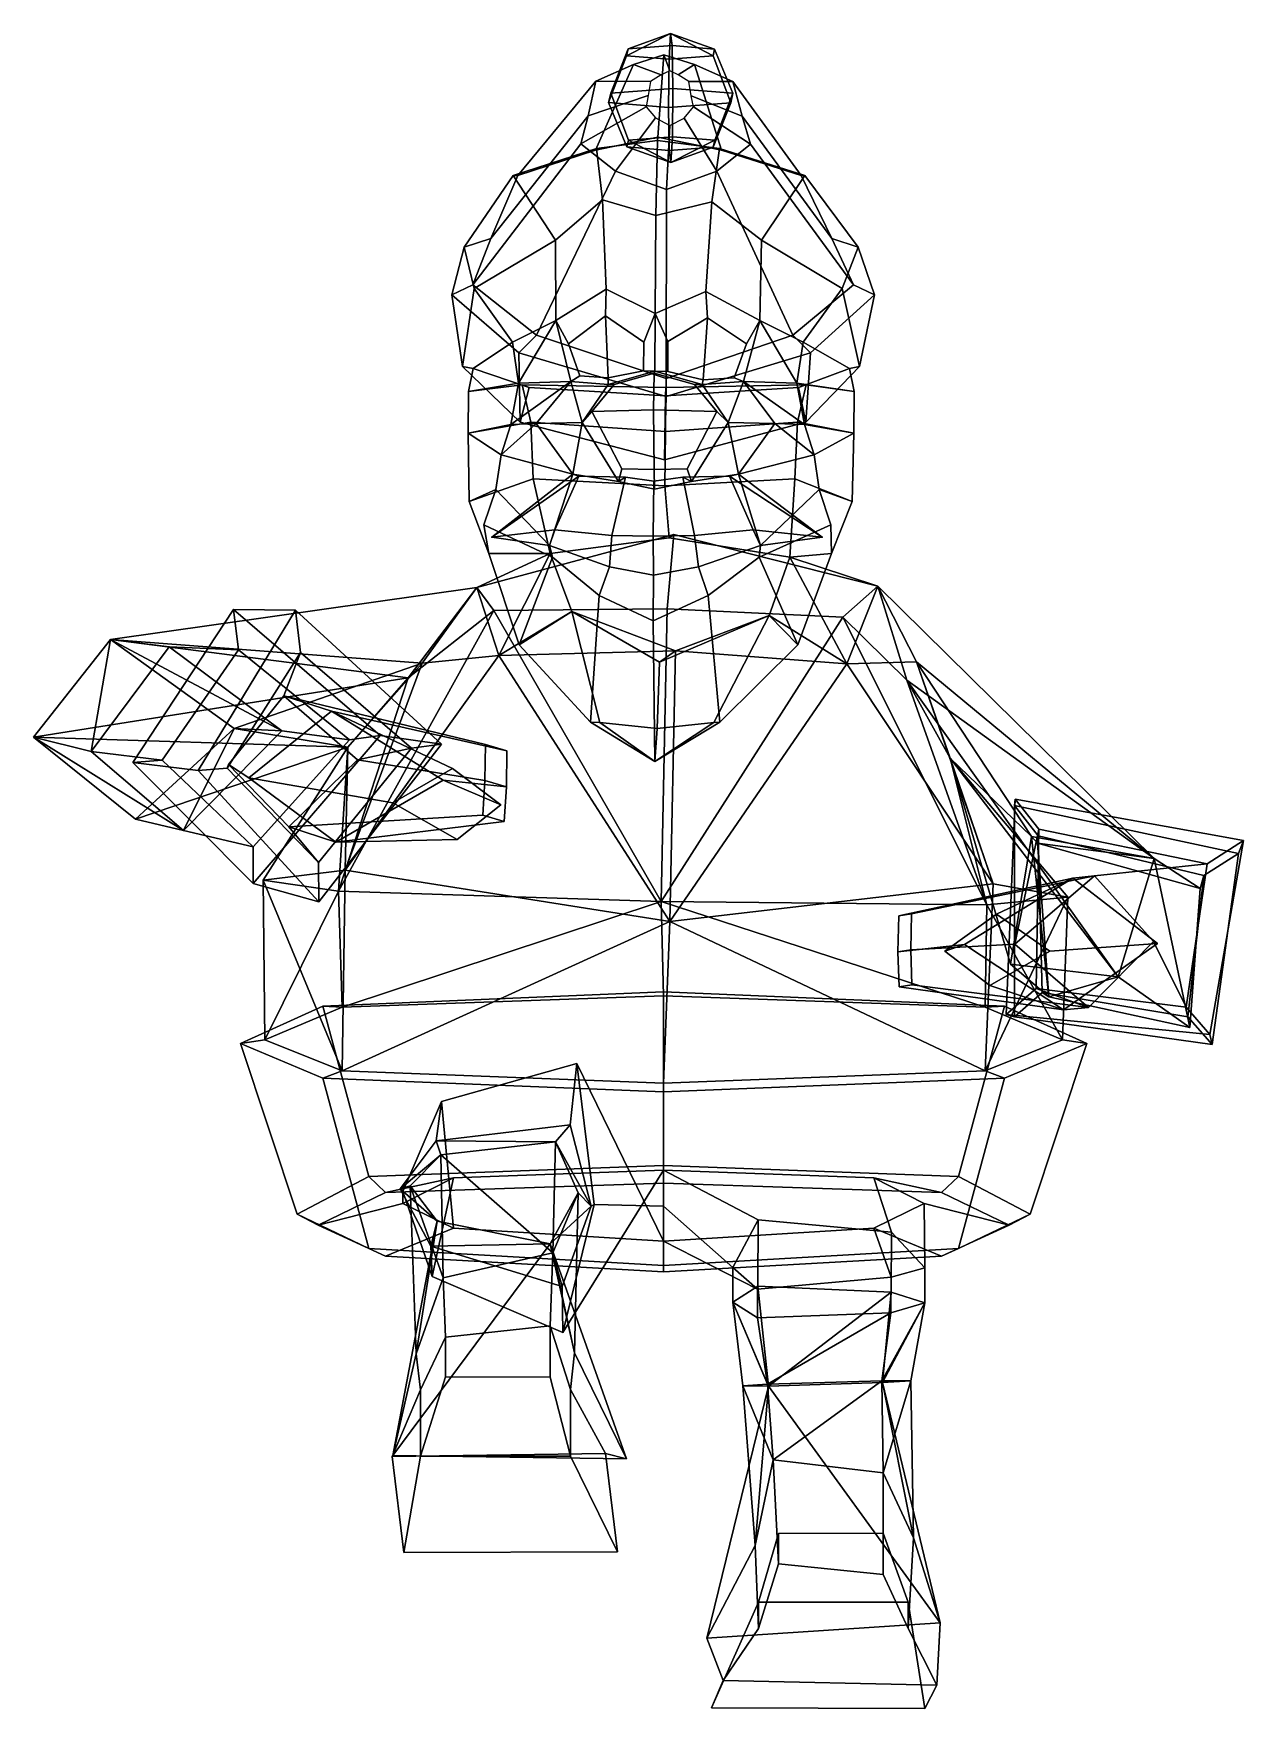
# Model space of a CAD drawing. Extents: x -200 to 180, y -148 to 379.
import ezdxf

# ---------------------------------------------------------------- set-up
doc = ezdxf.new("R2010")
doc.units = 0

msp = doc.modelspace()

# ---------------------------------------------------------------- linework, layer by layer
for p in [(-56.202007, 220.833191, 98.54837), (47.755276, 220.833191, 101.749725)]:
    msp.add_point(p)
for points in [[(-19.483112, 357.51001, -42.496586), (-13.783702, 372.279907, -43.295773), (-13.304508, 374.42099, -58.062126), (-18.805426, 360.537964, -63.379448)], [(-13.304508, 374.42099, -58.062126), (0.536931, 375.460388, -65.008476), (0.769343, 362.007904, -73.202995), (-18.805426, 360.537964, -63.379448)], [(-0.421459, 371.178223, -35.475704), (0.043684, 379.258881, -49.381294), (-13.783702, 372.279907, -43.295773)], [(-13.783702, 372.279907, -43.295773), (0.043684, 379.258881, -49.381294), (-13.304508, 374.42099, -58.062126)], [(0.043684, 379.258881, -49.381294), (0.536931, 375.460388, -65.008476), (-13.304508, 374.42099, -58.062126)], [(-0.421459, 371.178223, -35.475704), (13.420011, 372.217621, -42.421993), (0.043684, 379.258881, -49.381294)], [(0.043684, 379.258881, -49.381294), (13.899204, 374.358704, -57.188347), (0.536931, 375.460388, -65.008476)], [(13.420011, 372.217621, -42.421993), (13.899204, 374.358704, -57.188347), (0.043684, 379.258881, -49.381294)], [(13.899204, 374.358704, -57.188347), (19.666424, 360.44989, -62.143738), (0.769343, 362.007904, -73.202995), (0.536931, 375.460388, -65.008476)], [(18.988739, 357.421936, -41.260876), (19.666424, 360.44989, -62.143738), (13.899204, 374.358704, -57.188347), (13.420011, 372.217621, -42.421993)], [(-48.071453, 334.563721, 60.351738), (-23.537363, 342.554993, 71.327553), (-11.630163, 369.497406, 14.726136), (-23.447672, 364.221252, 10.677039)], [(-3.949734, 346.63797, 78.147346), (-2.070828, 372.573944, 17.172693), (-11.630163, 369.497406, 14.726136), (-23.537363, 342.554993, 71.327553)], [(-2.927648, 366.273682, -42.071312), (-6.260975, 364.140411, -42.500587), (-23.447672, 364.221252, 10.677039), (-11.630163, 369.497406, 14.726136)], [(-0.586026, 355.951996, -31.437363), (-0.421459, 371.178223, -35.475704), (-13.783702, 372.279907, -43.295773), (-19.483112, 357.51001, -42.496586)], [(-0.236799, 367.516937, -41.796837), (-2.927648, 366.273682, -42.071312), (-11.630163, 369.497406, 14.726136), (-2.070828, 372.573944, 17.172693)], [(-3.949734, 346.63797, 78.147346), (16.020407, 342.554993, 72.545738), (7.613363, 369.478516, 15.329666), (-2.070828, 372.573944, 17.172693)], [(-0.236799, 367.516937, -41.796837), (-2.070828, 372.573944, 17.172693), (7.613363, 369.478516, 15.329666), (2.460403, 366.261353, -41.898247)], [(-0.586026, 355.951996, -31.437363), (18.988739, 357.421936, -41.260876), (13.420011, 372.217621, -42.421993), (-0.421459, 371.178223, -35.475704)], [(2.460403, 366.261353, -41.898247), (7.613363, 369.478516, 15.329666), (19.644814, 364.178955, 12.028539), (5.804615, 364.112793, -42.113041)], [(41.183376, 334.563721, 63.100342), (19.644814, 364.178955, 12.028539), (7.613363, 369.478516, 15.329666), (16.020407, 342.554993, 72.545738)], [(-56.487106, 314.7724, 39.92099), (-48.071453, 334.563721, 60.351738), (-23.447672, 364.221252, 10.677039), (-25.904655, 353.332642, 3.023574)], [(-6.260975, 364.140411, -42.500587), (-6.999393, 359.732574, -43.187927), (-25.904655, 353.332642, 3.023574), (-23.447672, 364.221252, 10.677039)], [(5.804615, 364.112793, -42.113041), (19.644814, 364.178955, 12.028539), (22.542442, 353.285095, 4.543009), (6.565451, 359.701538, -42.752228)], [(50.840218, 314.772369, 43.226135), (22.542442, 353.285095, 4.543009), (19.644814, 364.178955, 12.028539), (41.183376, 334.563721, 63.100342)], [(-6.999393, 359.732574, -43.187927), (-7.676656, 356.177216, -43.744987), (-28.178082, 344.549683, -3.159179), (-25.904655, 353.332642, 3.023574)], [(-19.483112, 357.51001, -42.496586), (-18.805426, 360.537964, -63.379448), (-13.236664, 345.742279, -62.218269), (-13.715858, 343.601196, -47.451916)], [(-13.236664, 345.742279, -62.218269), (-18.805426, 360.537964, -63.379448), (0.769343, 362.007904, -73.202995), (0.604776, 346.781677, -69.164619)], [(13.967047, 345.679993, -61.344494), (0.604776, 346.781677, -69.164619), (0.769343, 362.007904, -73.202995), (19.666424, 360.44989, -62.143738)], [(6.565451, 359.701538, -42.752228), (22.542442, 353.285095, 4.543009), (25.171318, 344.497345, -1.485995), (7.260798, 356.143005, -43.265198)], [(18.988739, 357.421936, -41.260876), (13.487853, 343.53891, -46.578136), (13.967047, 345.679993, -61.344494), (19.666424, 360.44989, -62.143738)], [(-62.198708, 300.178741, 21.693571), (-56.487106, 314.7724, 39.92099), (-25.904655, 353.332642, 3.023574), (-28.178082, 344.549683, -3.159179)], [(-7.676656, 356.177216, -43.744987), (-4.668427, 352.693359, -44.171612), (-17.291975, 335.951294, -8.791834), (-28.178082, 344.549683, -3.159179)], [(-0.586026, 355.951996, -31.437363), (-19.483112, 357.51001, -42.496586), (-13.715858, 343.601196, -47.451916), (-0.353614, 342.499512, -39.631847)], [(-0.586026, 355.951996, -31.437363), (-0.353614, 342.499512, -39.631847), (13.487853, 343.53891, -46.578136), (18.988739, 357.421936, -41.260876)], [(7.260798, 356.143005, -43.265198), (25.171318, 344.497345, -1.485995), (14.632659, 335.919983, -7.79059), (4.270244, 352.672882, -43.884506)], [(57.662552, 300.178711, 25.384697), (25.171318, 344.497345, -1.485995), (22.542442, 353.285095, 4.543009), (50.840218, 314.772369, 43.226135)], [(-4.668427, 352.693359, -44.171612), (-0.193137, 350.340698, -44.380409), (-1.212618, 330.150055, -12.312241), (-17.291975, 335.951294, -8.791834)], [(4.270244, 352.672882, -43.884506), (14.632659, 335.919983, -7.79059), (-1.212618, 330.150055, -12.312241), (-0.193137, 350.340698, -44.380409)], [(-42.167191, 284.349213, 7.589959), (-62.198708, 300.178741, 21.693571), (-28.178082, 344.549683, -3.159179), (-17.291975, 335.951294, -8.791834)], [(-21.404673, 326.990845, 91.269173), (-23.314169, 343.123474, 76.706818), (-49.477371, 334.619659, 65.644066), (-36.174129, 314.2211, 85.477211)], [(-23.314169, 343.123474, 76.706818), (-23.537363, 342.554993, 71.327553), (-48.071453, 334.563721, 60.351738), (-49.477371, 334.619659, 65.644066)], [(-4.097302, 345.607819, 82.93927), (-3.949734, 346.63797, 78.147346), (-23.537363, 342.554993, 71.327553), (-23.314169, 343.123474, 76.706818)], [(-4.612809, 321.993317, 99.679176), (-4.097302, 345.607819, 82.93927), (-23.314169, 343.123474, 76.706818), (-21.404673, 326.990845, 91.269173)], [(-13.715858, 343.601196, -47.451916), (-13.236664, 345.742279, -62.218269), (0.139622, 338.701019, -55.258972)], [(-0.353614, 342.499512, -39.631847), (-13.715858, 343.601196, -47.451916), (0.139622, 338.701019, -55.258972)], [(0.139622, 338.701019, -55.258972), (-13.236664, 345.742279, -62.218269), (0.604776, 346.781677, -69.164619)], [(-4.612809, 321.993317, 99.679176), (13.053728, 326.335571, 92.802361), (15.46664, 343.123474, 77.90107), (-4.097302, 345.607819, 82.93927)], [(-4.097302, 345.607819, 82.93927), (15.46664, 343.123474, 77.90107), (16.020407, 342.554993, 72.545738), (-3.949734, 346.63797, 78.147346)], [(-0.353614, 342.499512, -39.631847), (0.139622, 338.701019, -55.258972), (13.487853, 343.53891, -46.578136)], [(0.139622, 338.701019, -55.258972), (0.604776, 346.781677, -69.164619), (13.967047, 345.679993, -61.344494)], [(13.487853, 343.53891, -46.578136), (0.139622, 338.701019, -55.258972), (13.967047, 345.679993, -61.344494)], [(13.053728, 326.335571, 92.802361), (28.634201, 314.2211, 87.472992), (42.260983, 334.619659, 68.469147), (15.46664, 343.123474, 77.90107)], [(38.5368, 284.349213, 10.075237), (14.632659, 335.919983, -7.79059), (25.171318, 344.497345, -1.485995), (57.662552, 300.178711, 25.384697)], [(15.46664, 343.123474, 77.90107), (42.260983, 334.619659, 68.469147), (41.183376, 334.563721, 63.100342), (16.020407, 342.554993, 72.545738)], [(-36.174129, 314.2211, 85.477211), (-49.477371, 334.619659, 65.644066), (-64.882996, 312.007568, 42.949947), (-61.731541, 299.082336, 72.095192)], [(-49.477371, 334.619659, 65.644066), (-48.071453, 334.563721, 60.351738), (-56.487106, 314.7724, 39.92099), (-64.882996, 312.007568, 42.949947)], [(-1.385313, 270.726013, -5.126854), (-42.167191, 284.349213, 7.589959), (-17.291975, 335.951294, -8.791834), (-1.212618, 330.150055, -12.312241)], [(-1.385313, 270.726013, -5.126854), (-1.212618, 330.150055, -12.312241), (14.632659, 335.919983, -7.79059), (38.5368, 284.349213, 10.075237)], [(28.634201, 314.2211, 87.472992), (54.094982, 299.082336, 75.662071), (59.033817, 312.007568, 46.765965), (42.260983, 334.619659, 68.469147)], [(42.260983, 334.619659, 68.469147), (59.033817, 312.007568, 46.765965), (50.840218, 314.772369, 43.226135), (41.183376, 334.563721, 63.100342)], [(-21.404673, 326.990845, 91.269173), (-36.174129, 314.2211, 85.477211), (-36.102795, 288.949524, 92.670364), (-20.211597, 298.878052, 103.490578)], [(-4.612809, 321.993317, 99.679176), (-21.404673, 326.990845, 91.269173), (-20.211597, 298.878052, 103.490578), (-4.844954, 291.187469, 107.217529)], [(-4.612809, 321.993317, 99.679176), (-4.844954, 291.187469, 107.217529), (11.121483, 298.101929, 104.58371), (13.053728, 326.335571, 92.802361)], [(13.053728, 326.335571, 92.802361), (11.121483, 298.101929, 104.58371), (28.12039, 288.949524, 94.648109), (28.634201, 314.2211, 87.472992)], [(-64.882996, 312.007568, 42.949947), (-56.487106, 314.7724, 39.92099), (-62.198708, 300.178741, 21.693571), (-68.755707, 297.085052, 21.6761)], [(-61.731541, 299.082336, 72.095192), (-64.882996, 312.007568, 42.949947), (-68.755707, 297.085052, 21.6761), (-65.417465, 274.47345, 43.205364)], [(-49.706558, 282.172424, 76.846672), (-36.102795, 288.949524, 92.670364), (-36.174129, 314.2211, 85.477211), (-61.731541, 299.082336, 72.095192)], [(41.800411, 282.172424, 79.664627), (54.094982, 299.082336, 75.662071), (28.634201, 314.2211, 87.472992), (28.12039, 288.949524, 94.648109)], [(59.033817, 312.007568, 46.765965), (64.208199, 297.085022, 25.770721), (57.662552, 300.178711, 25.384697), (50.840218, 314.772369, 43.226135)], [(54.094982, 299.082336, 75.662071), (59.551556, 274.47345, 47.053783), (64.208199, 297.085022, 25.770721), (59.033817, 312.007568, 46.765965)], [(-68.755707, 297.085052, 21.6761), (-62.198708, 300.178741, 21.693571), (-42.167191, 284.349213, 7.589959), (-47.67252, 278.768127, 6.745422)], [(-65.417465, 274.47345, 43.205364), (-68.755707, 297.085052, 21.6761), (-47.67252, 278.768127, 6.745422), (-47.312153, 256.96991, 24.130838)], [(-61.731541, 299.082336, 72.095192), (-65.417465, 274.47345, 43.205364), (-62.051579, 273.877289, 41.296627), (-49.706558, 282.172424, 76.846672)], [(-20.485806, 290.488037, 103.985352), (-20.211597, 298.878052, 103.490578), (-36.102795, 288.949524, 92.670364), (-32.129051, 281.617096, 94.258224)], [(-20.485806, 290.488037, 103.985352), (-8.407156, 282.212708, 106.420242), (-4.844954, 291.187469, 107.217529), (-20.211597, 298.878052, 103.490578)], [(11.621637, 289.783325, 104.809631), (11.121483, 298.101929, 104.58371), (-4.844954, 291.187469, 107.217529), (-0.792871, 282.341248, 106.828636)], [(11.621637, 289.783325, 104.809631), (23.895651, 281.605377, 93.475998), (28.12039, 288.949524, 94.648109), (11.121483, 298.101929, 104.58371)], [(64.208199, 297.085022, 25.770721), (44.083668, 278.768127, 9.571053), (38.5368, 284.349213, 10.075237), (57.662552, 300.178711, 25.384697)], [(54.094982, 299.082336, 75.662071), (41.800411, 282.172424, 79.664627), (56.309498, 273.877289, 44.941551), (59.551556, 274.47345, 47.053783)], [(59.551556, 274.47345, 47.053783), (42.654228, 256.96991, 26.901352), (44.083668, 278.768127, 9.571053), (64.208199, 297.085022, 25.770721)], [(-19.56204, 270.925903, 103.206589), (-20.485806, 290.488037, 103.985352), (-32.129051, 281.617096, 94.258224), (-28.489189, 271.592651, 97.795082)], [(-8.407156, 282.212708, 106.420242), (-20.485806, 290.488037, 103.985352), (-19.56204, 270.925903, 103.206589), (-8.447792, 273.15213, 107.739822)], [(-8.447792, 273.15213, 107.739822), (-4.963332, 273.072754, 111.061607), (-4.844954, 291.187469, 107.217529), (-8.407156, 282.212708, 106.420242)], [(-0.840219, 272.904236, 108.36615), (-0.792871, 282.341248, 106.828636), (-4.844954, 291.187469, 107.217529), (-4.963332, 273.072754, 111.061607)], [(-0.792871, 282.341248, 106.828636), (-0.840219, 272.904236, 108.36615), (10.343408, 270.281372, 103.529945), (11.621637, 289.783325, 104.809631)], [(10.343408, 270.281372, 103.529945), (20.096048, 270.947021, 97.49704), (23.895651, 281.605377, 93.475998), (11.621637, 289.783325, 104.809631)], [(-47.780491, 269.325592, 78.393036), (-36.102795, 288.949524, 92.670364), (-49.706558, 282.172424, 76.846672)], [(-31.35906, 269.806885, 98.803535), (-36.102795, 288.949524, 92.670364), (-47.780491, 269.325592, 78.393036)], [(-28.489189, 271.592651, 97.795082), (-32.129051, 281.617096, 94.258224), (-36.102795, 288.949524, 92.670364), (-31.35906, 269.806885, 98.803535)], [(20.096048, 270.947021, 97.49704), (23.008265, 269.806885, 100.477776), (28.12039, 288.949524, 94.648109), (23.895651, 281.605377, 93.475998)], [(23.008265, 269.806885, 100.477776), (39.782841, 269.325592, 81.089546), (28.12039, 288.949524, 94.648109)], [(39.782841, 269.325592, 81.089546), (41.800411, 282.172424, 79.664627), (28.12039, 288.949524, 94.648109)], [(-49.706558, 282.172424, 76.846672), (-62.051579, 273.877289, 41.296627), (-63.571835, 266.616333, 41.788105), (-47.780491, 269.325592, 78.393036)], [(-47.67252, 278.768127, 6.745422), (-42.167191, 284.349213, 7.589959), (-1.385313, 270.726013, -5.126854), (-1.336641, 265.131958, -6.707376)], [(44.083668, 278.768127, 9.571053), (-1.336641, 265.131958, -6.707376), (-1.385313, 270.726013, -5.126854), (38.5368, 284.349213, 10.075237)], [(41.800411, 282.172424, 79.664627), (39.782841, 269.325592, 81.089546), (57.796623, 266.616333, 45.525642), (56.309498, 273.877289, 44.941551)], [(-65.417465, 274.47345, 43.205364), (-47.312153, 256.96991, 24.130838), (-44.49826, 267.926453, 16.774586), (-62.051579, 273.877289, 41.296627)], [(-47.312153, 256.96991, 24.130838), (-47.67252, 278.768127, 6.745422), (-1.336641, 265.131958, -6.707376), (-1.840327, 245.186584, 9.648667)], [(42.654228, 256.96991, 26.901352), (-1.840327, 245.186584, 9.648667), (-1.336641, 265.131958, -6.707376), (44.083668, 278.768127, 9.571053)], [(59.551556, 274.47345, 47.053783), (56.309498, 273.877289, 44.941551), (40.298317, 267.926453, 19.385895), (42.654228, 256.96991, 26.901352)], [(-47.780491, 269.325592, 78.393036), (-63.571835, 266.616333, 41.788105), (-63.681839, 253.554504, 44.652538), (-50.237556, 256.236481, 78.852211)], [(-63.681839, 253.554504, 44.652538), (-63.571835, 266.616333, 41.788105), (-46.675552, 268.731628, 12.35285), (-43.905312, 256.9729, 11.568229)], [(-63.571835, 266.616333, 41.788105), (-62.051579, 273.877289, 41.296627), (-44.49826, 267.926453, 16.774586), (-46.675552, 268.731628, 12.35285)], [(-50.237556, 256.236481, 78.852211), (-31.35906, 269.806885, 98.803535), (-47.780491, 269.325592, 78.393036)], [(-42.302769, 256.636169, 102.339516), (-31.35906, 269.806885, 98.803535), (-50.237556, 256.236481, 78.852211)], [(-46.675552, 268.731628, 12.35285), (-44.49826, 267.926453, 16.774586), (-1.591586, 265.270782, 1.571419), (-1.502659, 267.868408, -1.316284)], [(-43.905312, 256.9729, 11.568229), (-46.675552, 268.731628, 12.35285), (-1.502659, 267.868408, -1.316284), (-1.569866, 254.087616, 0.866212)], [(-42.302769, 256.636169, 102.339516), (-27.770969, 256.94812, 105.810707), (-31.35906, 269.806885, 98.803535)], [(-19.56204, 270.925903, 103.206589), (-28.489189, 271.592651, 97.795082), (-31.35906, 269.806885, 98.803535), (-19.600183, 268.85675, 105.513786)], [(-27.770969, 256.94812, 105.810707), (-19.600183, 268.85675, 105.513786), (-31.35906, 269.806885, 98.803535)], [(-24.787594, 260.337982, 123.213776), (-17.664019, 268.827942, 121.788452), (-19.600183, 268.85675, 105.513786), (-27.770969, 256.94812, 105.810707)], [(-5.29567, 260.856934, 130.24794), (-5.149684, 272.441528, 125.50737), (-17.664019, 268.827942, 121.788452), (-24.787594, 260.337982, 123.213776)], [(-19.56204, 270.925903, 103.206589), (-19.600183, 268.85675, 105.513786), (-4.963332, 273.072754, 111.061607), (-8.447792, 273.15213, 107.739822)], [(-5.149684, 272.441528, 125.50737), (-4.963332, 273.072754, 111.061607), (-19.600183, 268.85675, 105.513786), (-17.664019, 268.827942, 121.788452)], [(-5.29567, 260.856934, 130.24794), (14.59214, 260.337982, 124.426476), (7.569766, 268.827942, 122.565521), (-5.149684, 272.441528, 125.50737)], [(-5.149684, 272.441528, 125.50737), (7.569766, 268.827942, 122.565521), (9.987148, 268.85675, 106.424927), (-4.963332, 273.072754, 111.061607)], [(10.343408, 270.281372, 103.529945), (-0.840219, 272.904236, 108.36615), (-4.963332, 273.072754, 111.061607), (9.987148, 268.85675, 106.424927)], [(42.743549, 268.731628, 15.106508), (-1.502659, 267.868408, -1.316284), (-1.591586, 265.270782, 1.571419), (40.298317, 267.926453, 19.385895)], [(40.02684, 256.9729, 14.152916), (-1.569866, 254.087616, 0.866212), (-1.502659, 267.868408, -1.316284), (42.743549, 268.731628, 15.106508)], [(14.59214, 260.337982, 124.426476), (18.124186, 256.94812, 107.224045), (9.987148, 268.85675, 106.424927), (7.569766, 268.827942, 122.565521)], [(10.343408, 270.281372, 103.529945), (9.987148, 268.85675, 106.424927), (23.008265, 269.806885, 100.477776), (20.096048, 270.947021, 97.49704)], [(18.124186, 256.94812, 107.224045), (23.008265, 269.806885, 100.477776), (9.987148, 268.85675, 106.424927)], [(32.842037, 256.636169, 104.653603), (23.008265, 269.806885, 100.477776), (18.124186, 256.94812, 107.224045)], [(32.842037, 256.636169, 104.653603), (42.207005, 256.236481, 81.699043), (23.008265, 269.806885, 100.477776)], [(42.207005, 256.236481, 81.699043), (39.782841, 269.325592, 81.089546), (23.008265, 269.806885, 100.477776)], [(39.782841, 269.325592, 81.089546), (42.207005, 256.236481, 81.699043), (57.730167, 253.554504, 48.391418), (57.796623, 266.616333, 45.525642)], [(57.730167, 253.554504, 48.391418), (40.02684, 256.9729, 14.152916), (42.743549, 268.731628, 15.106508), (57.796623, 266.616333, 45.525642)], [(57.796623, 266.616333, 45.525642), (42.743549, 268.731628, 15.106508), (40.298317, 267.926453, 19.385895), (56.309498, 273.877289, 44.941551)], [(-47.312153, 256.96991, 24.130838), (-1.840327, 245.186584, 9.648667), (-1.591586, 265.270782, 1.571419), (-44.49826, 267.926453, 16.774586)], [(42.654228, 256.96991, 26.901352), (40.298317, 267.926453, 19.385895), (-1.591586, 265.270782, 1.571419), (-1.840327, 245.186584, 9.648667)], [(-15.247682, 242.361237, 119.605499), (-24.787594, 260.337982, 123.213776), (-27.770969, 256.94812, 105.810707), (-16.306717, 238.373474, 106.888474)], [(-5.139277, 242.114197, 125.169426), (-5.29567, 260.856934, 130.24794), (-24.787594, 260.337982, 123.213776), (-15.247682, 242.361237, 119.605499)], [(-5.139277, 242.114197, 125.169426), (5.29233, 242.361237, 120.238029), (14.59214, 260.337982, 124.426476), (-5.29567, 260.856934, 130.24794)], [(5.29233, 242.361237, 120.238029), (6.615337, 238.373474, 107.59436), (18.124186, 256.94812, 107.224045), (14.59214, 260.337982, 124.426476)], [(-63.3223, 232.101135, 47.153671), (-63.681839, 253.554504, 44.652538), (-43.905312, 256.9729, 11.568229), (-43.231422, 239.162231, 15.439064)], [(-50.237556, 256.236481, 78.852211), (-63.681839, 253.554504, 44.652538), (-53.300407, 246.697021, 78.700264)], [(-54.92849, 235.791443, 79.40097), (-53.300407, 246.697021, 78.700264), (-63.681839, 253.554504, 44.652538), (-63.3223, 232.101135, 47.153671)], [(-53.300407, 246.697021, 78.700264), (-42.302769, 256.636169, 102.339516), (-50.237556, 256.236481, 78.852211)], [(-30.741247, 240.681335, 100.40892), (-42.302769, 256.636169, 102.339516), (-53.300407, 246.697021, 78.700264)], [(-43.231422, 239.162231, 15.439064), (-43.905312, 256.9729, 11.568229), (-1.569866, 254.087616, 0.866212), (-1.734038, 236.983276, 6.197327)], [(-30.741247, 240.681335, 100.40892), (-27.770969, 256.94812, 105.810707), (-42.302769, 256.636169, 102.339516)], [(-16.306717, 238.373474, 106.888474), (-27.770969, 256.94812, 105.810707), (-30.741247, 240.681335, 100.40892)], [(39.116051, 239.162231, 17.974951), (-1.734038, 236.983276, 6.197327), (-1.569866, 254.087616, 0.866212), (40.02684, 256.9729, 14.152916)], [(6.615337, 238.373474, 107.59436), (21.421215, 240.681335, 102.015259), (18.124186, 256.94812, 107.224045)], [(21.421215, 240.681335, 102.015259), (32.842037, 256.636169, 104.653603), (18.124186, 256.94812, 107.224045)], [(21.421215, 240.681335, 102.015259), (45.273399, 246.697021, 81.73584), (32.842037, 256.636169, 104.653603)], [(45.273399, 246.697021, 81.73584), (42.207005, 256.236481, 81.699043), (32.842037, 256.636169, 104.653603)], [(57.217415, 232.101135, 50.865688), (39.116051, 239.162231, 17.974951), (40.02684, 256.9729, 14.152916), (57.730167, 253.554504, 48.391418)], [(42.207005, 256.236481, 81.699043), (45.273399, 246.697021, 81.73584), (57.730167, 253.554504, 48.391418)], [(46.855282, 235.791443, 82.5354), (57.217415, 232.101135, 50.865688), (57.730167, 253.554504, 48.391418), (45.273399, 246.697021, 81.73584)], [(-54.92849, 235.791443, 79.40097), (-38.076599, 218.216858, 107.6819), (-30.741247, 240.681335, 100.40892), (-53.300407, 246.697021, 78.700264)], [(-5.139277, 242.114197, 125.169426), (-15.247682, 242.361237, 119.605499), (-16.306717, 238.373474, 106.888474), (-5.032135, 235.89978, 113.295799)], [(-5.139277, 242.114197, 125.169426), (-5.032135, 235.89978, 113.295799), (6.615337, 238.373474, 107.59436), (5.29233, 242.361237, 120.238029)], [(46.855282, 235.791443, 82.5354), (45.273399, 246.697021, 81.73584), (21.421215, 240.681335, 102.015259), (28.295145, 218.216858, 109.725815)], [(-57.149822, 215.727295, 52.318977), (-63.3223, 232.101135, 47.153671), (-43.231422, 239.162231, 15.439064), (-37.887032, 215.697998, 33.339367)], [(-28.808809, 239.995361, 114.530479), (-30.741247, 240.681335, 100.40892), (-56.202007, 220.833191, 98.54837)], [(-56.202007, 220.833191, 98.54837), (-30.741247, 240.681335, 100.40892), (-38.076599, 218.216858, 107.6819)], [(-36.383518, 223.095276, 117.581764), (-28.808809, 239.995361, 114.530479), (-56.202007, 220.833191, 98.54837)], [(-37.887032, 215.697998, 33.339367), (-43.231422, 239.162231, 15.439064), (-1.734038, 236.983276, 6.197327), (-0.419143, 220.640808, 9.894762)], [(-14.122425, 239.739563, 115.11348), (-28.808809, 239.995361, 114.530479), (-36.383518, 223.095276, 117.581764), (-18.448486, 221.360596, 126.9086)], [(-28.808809, 239.995361, 114.530479), (-14.122425, 239.739563, 115.11348), (-16.306717, 238.373474, 106.888474), (-30.741247, 240.681335, 100.40892)], [(-18.448486, 221.360596, 126.9086), (-5.484998, 221.193176, 128.001556), (-5.183433, 238.471313, 118.2089), (-14.122425, 239.739563, 115.11348)], [(-5.183433, 238.471313, 118.2089), (-5.032135, 235.89978, 113.295799), (-16.306717, 238.373474, 106.888474), (-14.122425, 239.739563, 115.11348)], [(7.521176, 221.360596, 127.708336), (3.929087, 239.739563, 115.66938), (-5.183433, 238.471313, 118.2089), (-5.484998, 221.193176, 128.001556)], [(-5.183433, 238.471313, 118.2089), (3.929087, 239.739563, 115.66938), (6.615337, 238.373474, 107.59436), (-5.032135, 235.89978, 113.295799)], [(37.555508, 214.5625, 33.395176), (-0.419143, 220.640808, 9.894762), (-1.734038, 236.983276, 6.197327), (39.116051, 239.162231, 17.974951)], [(18.623516, 239.995361, 115.99115), (21.421215, 240.681335, 102.015259), (6.615337, 238.373474, 107.59436), (3.929087, 239.739563, 115.66938)], [(3.929087, 239.739563, 115.66938), (7.521176, 221.360596, 127.708336), (25.996122, 223.095276, 119.502739), (18.623516, 239.995361, 115.99115)], [(18.623516, 239.995361, 115.99115), (47.755276, 220.833191, 101.749725), (21.421215, 240.681335, 102.015259)], [(25.996122, 223.095276, 119.502739), (47.755276, 220.833191, 101.749725), (18.623516, 239.995361, 115.99115)], [(47.755276, 220.833191, 101.749725), (28.295145, 218.216858, 109.725815), (21.421215, 240.681335, 102.015259)], [(50.7388, 215.727295, 55.641403), (37.555508, 214.5625, 33.395176), (39.116051, 239.162231, 17.974951), (57.217415, 232.101135, 50.865688)], [(-57.149822, 215.727295, 52.318977), (-58.765533, 224.714722, 83.039726), (-54.92849, 235.791443, 79.40097), (-63.3223, 232.101135, 47.153671)], [(-54.92849, 235.791443, 79.40097), (-58.765533, 224.714722, 83.039726), (-37.121952, 214.527924, 98.876892), (-38.076599, 218.216858, 107.6819)], [(46.855282, 235.791443, 82.5354), (28.295145, 218.216858, 109.725815), (27.884096, 214.527924, 100.878746), (50.461159, 224.714722, 86.403358)], [(50.7388, 215.727295, 55.641403), (57.217415, 232.101135, 50.865688), (46.855282, 235.791443, 82.5354), (50.461159, 224.714722, 86.403358)], [(1.021962, 221.713867, 5.063119), (-1.011892, 198.298401, -45.514236), (-55.533619, 197.766235, -34.971531), (-60.964664, 205.034241, 3.442298)], [(1.021962, 221.713867, 5.063119), (-60.964664, 205.034241, 3.442298), (-37.887032, 215.697998, 33.339367), (-0.419143, 220.640808, 9.894762)], [(-37.121952, 214.527924, 98.876892), (-58.765533, 224.714722, 83.039726), (-57.149822, 215.727295, 52.318977), (-47.615932, 186.95752, 70.14502)], [(-38.076599, 218.216858, 107.6819), (-36.383518, 223.095276, 117.581764), (-56.202007, 220.833191, 98.54837)], [(-18.448486, 221.360596, 126.9086), (-36.383518, 223.095276, 117.581764), (-38.076599, 218.216858, 107.6819), (-19.160137, 211.555908, 117.476852)], [(-5.484998, 221.193176, 128.001556), (-18.448486, 221.360596, 126.9086), (-19.160137, 211.555908, 117.476852), (-5.347113, 208.879517, 123.524025)], [(-5.484998, 221.193176, 128.001556), (-5.347113, 208.879517, 123.524025), (8.81183, 211.555908, 118.338242), (7.521176, 221.360596, 127.708336)], [(1.021962, 221.713867, 5.063119), (65.31382, 205.434143, 1.802112), (54.23111, 195.670044, -36.451485), (-1.011892, 198.298401, -45.514236)], [(-0.419143, 220.640808, 9.894762), (37.555508, 214.5625, 33.395176), (65.31382, 205.434143, 1.802112), (1.021962, 221.713867, 5.063119)], [(7.521176, 221.360596, 127.708336), (8.81183, 211.555908, 118.338242), (28.295145, 218.216858, 109.725815), (25.996122, 223.095276, 119.502739)], [(28.295145, 218.216858, 109.725815), (47.755276, 220.833191, 101.749725), (25.996122, 223.095276, 119.502739)], [(27.884096, 214.527924, 100.878746), (40.126106, 186.95752, 72.847031), (50.7388, 215.727295, 55.641403), (50.461159, 224.714722, 86.403358)], [(-22.418613, 202.524109, 119.901703), (-19.160137, 211.555908, 117.476852), (-38.076599, 218.216858, 107.6819), (-37.121952, 214.527924, 98.876892)], [(11.914925, 202.524109, 120.959), (27.884096, 214.527924, 100.878746), (28.295145, 218.216858, 109.725815), (8.81183, 211.555908, 118.338242)], [(-60.964664, 205.034241, 3.442298), (-53.957375, 183.620178, 61.231926), (-37.887032, 215.697998, 33.339367)], [(-47.615932, 186.95752, 70.14502), (-57.149822, 215.727295, 52.318977), (-37.887032, 215.697998, 33.339367), (-31.083277, 197.444092, 62.961163)], [(-53.957375, 183.620178, 61.231926), (-31.083277, 197.444092, 62.961163), (-37.887032, 215.697998, 33.339367)], [(-25.113182, 162.653412, 103.922882), (-22.418613, 202.524109, 119.901703), (-37.121952, 214.527924, 98.876892), (-47.615932, 186.95752, 70.14502)], [(-5.460973, 194.523254, 127.221382), (-5.347113, 208.879517, 123.524025), (-19.160137, 211.555908, 117.476852), (-22.418613, 202.524109, 119.901703)], [(-5.460973, 194.523254, 127.221382), (11.914925, 202.524109, 120.959), (8.81183, 211.555908, 118.338242), (-5.347113, 208.879517, 123.524025)], [(15.58759, 162.653412, 105.176262), (40.126106, 186.95752, 72.847031), (27.884096, 214.527924, 100.878746), (11.914925, 202.524109, 120.959)], [(40.126106, 186.95752, 72.847031), (31.056883, 196.150574, 63.024738), (37.555508, 214.5625, 33.395176), (50.7388, 215.727295, 55.641403)], [(55.526699, 180.984924, 59.37141), (37.555508, 214.5625, 33.395176), (31.056883, 196.150574, 63.024738)], [(65.31382, 205.434143, 1.802112), (37.555508, 214.5625, 33.395176), (55.526699, 180.984924, 59.37141)], [(-78.133728, 181.202087, 48.743267), (-60.964664, 205.034241, 3.442298), (-176.235748, 188.616302, 22.921698)], [(-82.517303, 176.60498, -29.865856), (-176.235748, 188.616302, 22.921698), (-60.964664, 205.034241, 3.442298)], [(-82.517303, 176.60498, -29.865856), (-60.964664, 205.034241, 3.442298), (-55.533619, 197.766235, -34.971531)], [(-78.133728, 181.202087, 48.743267), (-53.957375, 183.620178, 61.231926), (-60.964664, 205.034241, 3.442298)], [(-4.882611, 150.32309, 108.440315), (-5.460973, 194.523254, 127.221382), (-22.418613, 202.524109, 119.901703), (-25.113182, 162.653412, 103.922882)], [(-4.882611, 150.32309, 108.440315), (15.58759, 162.653412, 105.176262), (11.914925, 202.524109, 120.959), (-5.460973, 194.523254, 127.221382)], [(74.416344, 175.860352, -30.449364), (54.23111, 195.670044, -36.451485), (65.31382, 205.434143, 1.802112)], [(77.398293, 181.588928, 47.758118), (65.31382, 205.434143, 1.802112), (55.526699, 180.984924, 59.37141)], [(77.398293, 181.588928, 47.758118), (152.288147, 119.719521, 3.662364), (65.31382, 205.434143, 1.802112)], [(74.416344, 175.860352, -30.449364), (65.31382, 205.434143, 1.802112), (152.288147, 119.719521, 3.662364)], [(-148.586838, 147.468597, 150.342026), (-117.979309, 197.871399, 130.667542), (-137.51796, 198.072754, 104.828339), (-169.193497, 150.011627, 124.536728)], [(-169.193497, 150.011627, 124.536728), (-137.51796, 198.072754, 104.828339), (-135.950027, 185.387024, 102.449852), (-159.988083, 150.674957, 117.570198)], [(-148.586838, 147.468597, 150.342026), (-139.518982, 148.161926, 143.483307), (-116.404114, 184.572845, 128.226456), (-117.979309, 197.871399, 130.667542)], [(-91.396736, 158.4599, 65.925758), (-137.51796, 198.072754, 104.828339), (-117.979309, 197.871399, 130.667542), (-72.040718, 155.781036, 92.673279)], [(-91.396736, 158.4599, 65.925758), (-101.05114, 157.075165, 73.167953), (-135.950027, 185.387024, 102.449852), (-137.51796, 198.072754, 104.828339)], [(-72.040718, 155.781036, 92.673279), (-117.979309, 197.871399, 130.667542), (-116.404114, 184.572845, 128.226456), (-81.52951, 154.459229, 99.794868)], [(-104.481895, 109.507195, -62.948853), (-55.533619, 197.766235, -34.971531), (-2.936826, 106.205528, -98.726433)], [(-104.481895, 109.507195, -62.948853), (-82.517303, 176.60498, -29.865856), (-55.533619, 197.766235, -34.971531)], [(-2.936826, 106.205528, -98.726433), (-55.533619, 197.766235, -34.971531), (-1.011892, 198.298401, -45.514236)], [(1.592806, 185.106689, 68.511879), (-31.083277, 197.444092, 62.961163), (-53.957375, 183.620178, 61.231926)], [(-25.113182, 162.653412, 103.922882), (-47.615932, 186.95752, 70.14502), (-31.083277, 197.444092, 62.961163), (-22.205326, 162.512268, 88.083763)], [(-22.205326, 162.512268, 88.083763), (-31.083277, 197.444092, 62.961163), (-3.442425, 181.529053, 61.673397), (-4.143316, 160.655518, 84.433327)], [(-3.442425, 181.529053, 61.673397), (-31.083277, 197.444092, 62.961163), (1.592806, 185.106689, 68.511879)], [(13.659849, 162.512268, 89.188232), (-4.143316, 160.655518, 84.433327), (-3.442425, 181.529053, 61.673397), (31.056883, 196.150574, 63.024738)], [(-3.442425, 181.529053, 61.673397), (1.592806, 185.106689, 68.511879), (31.056883, 196.150574, 63.024738)], [(-2.936826, 106.205528, -98.726433), (-1.011892, 198.298401, -45.514236), (54.23111, 195.670044, -36.451485)], [(99.526405, 105.172096, -66.009468), (-2.936826, 106.205528, -98.726433), (54.23111, 195.670044, -36.451485)], [(1.592806, 185.106689, 68.511879), (55.526699, 180.984924, 59.37141), (31.056883, 196.150574, 63.024738)], [(15.58759, 162.653412, 105.176262), (13.659849, 162.512268, 89.188232), (31.056883, 196.150574, 63.024738), (40.126106, 186.95752, 72.847031)], [(99.526405, 105.172096, -66.009468), (54.23111, 195.670044, -36.451485), (74.416344, 175.860352, -30.449364)], [(-82.517303, 176.60498, -29.865856), (-200.466675, 157.881287, 5.411201), (-176.235748, 188.616302, 22.921698)], [(-182.31134, 153.415588, 89.309784), (-176.235748, 188.616302, 22.921698), (-200.466675, 157.881287, 5.411201)], [(-182.31134, 153.415588, 89.309784), (-157.789063, 186.296661, 73.649223), (-176.235748, 188.616302, 22.921698)], [(-159.988083, 150.674957, 117.570198), (-135.950027, 185.387024, 102.449852), (-157.789063, 186.296661, 73.649223), (-182.31134, 153.415588, 89.309784)], [(-78.133728, 181.202087, 48.743267), (-176.235748, 188.616302, 22.921698), (-137.315308, 160.689514, 42.954998)], [(-122.34111, 159.927979, 44.12907), (-137.315308, 160.689514, 42.954998), (-176.235748, 188.616302, 22.921698)], [(-122.34111, 159.927979, 44.12907), (-176.235748, 188.616302, 22.921698), (-157.789063, 186.296661, 73.649223)], [(-157.789063, 186.296661, 73.649223), (-135.950027, 185.387024, 102.449852), (-101.05114, 157.075165, 73.167953), (-122.34111, 159.927979, 44.12907)], [(-139.098526, 149.366272, 133.232635), (-121.686127, 170.919678, 123.501915), (-116.404114, 184.572845, 128.226456), (-139.518982, 148.161926, 143.483307)], [(-98.496445, 150.772675, 106.298775), (-81.52951, 154.459229, 99.794868), (-116.404114, 184.572845, 128.226456), (-121.686127, 170.919678, 123.501915)], [(-0.231475, 99.976509, 119.017021), (1.592806, 185.106689, 68.511879), (-53.957375, 183.620178, 61.231926)], [(-0.231475, 99.976509, 119.017021), (55.526699, 180.984924, 59.37141), (1.592806, 185.106689, 68.511879)], [(-101.522537, 154.811737, 7.839752), (-78.133728, 181.202087, 48.743267), (-137.315308, 160.689514, 42.954998)], [(-0.231475, 99.976509, 119.017021), (-53.957375, 183.620178, 61.231926), (-102.396179, 116.111732, 90.854912)], [(-102.396179, 116.111732, 90.854912), (-53.957375, 183.620178, 61.231926), (-78.133728, 181.202087, 48.743267)], [(-102.396179, 116.111732, 90.854912), (-78.133728, 181.202087, 48.743267), (-101.522537, 154.811737, 7.839752)], [(-0.231475, 99.976509, 119.017021), (101.612122, 111.776634, 87.794289), (55.526699, 180.984924, 59.37141)], [(101.612122, 111.776634, 87.794289), (77.398293, 181.588928, 47.758118), (55.526699, 180.984924, 59.37141)], [(101.612122, 111.776634, 87.794289), (88.027504, 151.328308, 6.754724), (77.398293, 181.588928, 47.758118)], [(88.027504, 151.328308, 6.754724), (113.585869, 126.727257, 39.18779), (77.398293, 181.588928, 47.758118)], [(77.398293, 181.588928, 47.758118), (113.585869, 126.727257, 39.18779), (152.288147, 119.719521, 3.662364)], [(-101.522537, 154.811737, 7.839752), (-200.466675, 157.881287, 5.411201), (-82.517303, 176.60498, -29.865856)], [(-104.481895, 109.507195, -62.948853), (-101.522537, 154.811737, 7.839752), (-82.517303, 176.60498, -29.865856)], [(99.526405, 105.172096, -66.009468), (74.416344, 175.860352, -30.449364), (88.027504, 151.328308, 6.754724)], [(74.416344, 175.860352, -30.449364), (152.288147, 119.719521, 3.662364), (140.883331, 82.535805, -16.076839)], [(88.027504, 151.328308, 6.754724), (74.416344, 175.860352, -30.449364), (140.883331, 82.535805, -16.076839)], [(-132.725998, 145.17453, 169.984604), (-106.633087, 166.145813, 155.883926), (-121.686127, 170.919678, 123.501915), (-139.098526, 149.366272, 133.232635)], [(-58.438435, 144.310699, 126.356216), (-98.496445, 150.772675, 106.298775), (-121.686127, 170.919678, 123.501915), (-58.208313, 155.637604, 127.262383)], [(-51.491329, 153.680664, 138.148834), (-58.208313, 155.637604, 127.262383), (-121.686127, 170.919678, 123.501915), (-106.633087, 166.145813, 155.883926)], [(-87.421318, 137.315063, 208.575745), (-68.562012, 148.073761, 210.608551), (-106.633087, 166.145813, 155.883926), (-132.725998, 145.17453, 169.984604)], [(-53.378056, 136.70108, 200.489227), (-71.486267, 144.355865, 149.357376), (-106.633087, 166.145813, 155.883926), (-68.562012, 148.073761, 210.608551)], [(-51.606083, 142.350952, 137.192657), (-51.491329, 153.680664, 138.148834), (-106.633087, 166.145813, 155.883926), (-71.486267, 144.355865, 149.357376)], [(-168.372192, 132.170441, 21.650229), (-101.522537, 154.811737, 7.839752), (-137.315308, 160.689514, 42.954998)], [(-153.214798, 128.579926, 64.781693), (-168.372192, 132.170441, 21.650229), (-137.315308, 160.689514, 42.954998)], [(-153.214798, 128.579926, 64.781693), (-137.315308, 160.689514, 42.954998), (-122.34111, 159.927979, 44.12907)], [(-122.34111, 159.927979, 44.12907), (-101.05114, 157.075165, 73.167953), (-131.326935, 123.406715, 93.147987), (-153.214798, 128.579926, 64.781693)], [(-131.309036, 111.896553, 92.062393), (-131.326935, 123.406715, 93.147987), (-101.05114, 157.075165, 73.167953), (-91.396736, 158.4599, 65.925758)], [(-131.309036, 111.896553, 92.062393), (-91.396736, 158.4599, 65.925758), (-72.040718, 155.781036, 92.673279), (-110.681007, 106.103645, 118.681595)], [(-4.882611, 150.32309, 108.440315), (-25.113182, 162.653412, 103.922882), (-22.205326, 162.512268, 88.083763)], [(-4.882611, 150.32309, 108.440315), (-22.205326, 162.512268, 88.083763), (-4.143316, 160.655518, 84.433327)], [(-4.882611, 150.32309, 108.440315), (13.659849, 162.512268, 89.188232), (15.58759, 162.653412, 105.176262)], [(-4.882611, 150.32309, 108.440315), (-4.143316, 160.655518, 84.433327), (13.659849, 162.512268, 89.188232)], [(-168.372192, 132.170441, 21.650229), (-200.466675, 157.881287, 5.411201), (-101.522537, 154.811737, 7.839752)], [(-153.214798, 128.579926, 64.781693), (-182.31134, 153.415588, 89.309784), (-200.466675, 157.881287, 5.411201)], [(-153.214798, 128.579926, 64.781693), (-200.466675, 157.881287, 5.411201), (-168.372192, 132.170441, 21.650229)], [(-153.214798, 128.579926, 64.781693), (-131.326935, 123.406715, 93.147987), (-159.988083, 150.674957, 117.570198), (-182.31134, 153.415588, 89.309784)], [(-102.396179, 116.111732, 90.854912), (-101.522537, 154.811737, 7.839752), (-128.144409, 112.963142, 5.732934)], [(-128.144409, 112.963142, 5.732934), (-101.522537, 154.811737, 7.839752), (-104.481895, 109.507195, -62.948853)], [(-120.098701, 129.776489, 119.029686), (-110.71283, 118.534584, 119.863564), (-81.52951, 154.459229, 99.794868), (-98.496445, 150.772675, 106.298775)], [(-110.681007, 106.103645, 118.681595), (-72.040718, 155.781036, 92.673279), (-81.52951, 154.459229, 99.794868), (-110.71283, 118.534584, 119.863564)], [(-51.606083, 142.350952, 137.192657), (-58.438435, 144.310699, 126.356216), (-58.208313, 155.637604, 127.262383), (-51.491329, 153.680664, 138.148834)], [(-131.309036, 111.896553, 92.062393), (-169.193497, 150.011627, 124.536728), (-159.988083, 150.674957, 117.570198), (-131.326935, 123.406715, 93.147987)], [(-131.309036, 111.896553, 92.062393), (-110.681007, 106.103645, 118.681595), (-148.586838, 147.468597, 150.342026), (-169.193497, 150.011627, 124.536728)], [(-110.681007, 106.103645, 118.681595), (-110.71283, 118.534584, 119.863564), (-139.518982, 148.161926, 143.483307), (-148.586838, 147.468597, 150.342026)], [(-120.098701, 129.776489, 119.029686), (-139.098526, 149.366272, 133.232635), (-139.518982, 148.161926, 143.483307), (-110.71283, 118.534584, 119.863564)], [(-105.273293, 124.905647, 151.059784), (-132.725998, 145.17453, 169.984604), (-139.098526, 149.366272, 133.232635), (-120.098701, 129.776489, 119.029686)], [(-59.083729, 133.364807, 125.804443), (-120.098701, 129.776489, 119.029686), (-98.496445, 150.772675, 106.298775), (-58.438435, 144.310699, 126.356216)], [(-67.113289, 125.701241, 208.5224), (-53.378056, 136.70108, 200.489227), (-68.562012, 148.073761, 210.608551), (-87.421318, 137.315063, 208.575745)], [(101.612122, 111.776634, 87.794289), (125.041687, 107.583031, 1.934529), (88.027504, 151.328308, 6.754724)], [(125.041687, 107.583031, 1.934529), (99.526405, 105.172096, -66.009468), (88.027504, 151.328308, 6.754724)], [(106.990257, 86.485313, 13.350588), (113.585869, 126.727257, 39.18779), (88.027504, 151.328308, 6.754724)], [(106.990257, 86.485313, 13.350588), (88.027504, 151.328308, 6.754724), (140.883331, 82.535805, -16.076839)], [(-67.113289, 125.701241, 208.5224), (-87.421318, 137.315063, 208.575745), (-132.725998, 145.17453, 169.984604), (-105.273293, 124.905647, 151.059784)], [(-67.113289, 125.701241, 208.5224), (-105.273293, 124.905647, 151.059784), (-71.486267, 144.355865, 149.357376), (-53.378056, 136.70108, 200.489227)], [(-52.336449, 131.401855, 136.718216), (-51.606083, 142.350952, 137.192657), (-71.486267, 144.355865, 149.357376), (-105.273293, 124.905647, 151.059784)], [(-52.336449, 131.401855, 136.718216), (-59.083729, 133.364807, 125.804443), (-58.438435, 144.310699, 126.356216), (-51.606083, 142.350952, 137.192657)], [(108.307327, 69.990501, 92.882736), (105.653145, 70.653236, 126.944023), (108.542488, 138.382019, 120.478012), (108.250244, 136.430878, 87.41188)], [(105.653145, 70.653236, 126.944023), (115.063271, 78.836861, 126.30835), (115.913383, 129.026245, 121.278236), (108.542488, 138.382019, 120.478012)], [(108.250244, 136.430878, 87.41188), (108.542488, 138.382019, 120.478012), (180.360611, 125.445366, 121.039391), (178.82341, 121.36927, 88.938202)], [(108.542488, 138.382019, 120.478012), (115.913383, 129.026245, 121.278236), (168.934525, 118.068291, 121.60051), (180.360611, 125.445366, 121.039391)], [(-52.336449, 131.401855, 136.718216), (-105.273293, 124.905647, 151.059784), (-120.098701, 129.776489, 119.029686), (-59.083729, 133.364807, 125.804443)], [(108.307327, 69.990501, 92.882736), (108.250244, 136.430878, 87.41188), (115.719719, 126.885475, 88.228134), (117.010254, 77.5783, 92.293259)], [(108.250244, 136.430878, 87.41188), (178.82341, 121.36927, 88.938202), (167.866272, 114.390572, 89.468407), (115.719719, 126.885475, 88.228134)], [(119.077576, 76.241966, 56.176399), (113.585869, 126.727257, 39.18779), (106.990257, 86.485313, 13.350588)], [(131.523407, 72.936653, 110.32386), (108.402763, 92.854622, 101.796204), (115.913383, 129.026245, 121.278236), (115.063271, 78.836861, 126.30835)], [(108.402763, 92.854622, 101.796204), (133.455276, 114.334648, 110.08503), (168.934525, 118.068291, 121.60051), (115.913383, 129.026245, 121.278236)], [(119.077576, 76.241966, 56.176399), (115.508469, 124.550758, 52.184246), (113.585869, 126.727257, 39.18779)], [(115.508469, 124.550758, 52.184246), (152.288147, 119.719521, 3.662364), (113.585869, 126.727257, 39.18779)], [(115.508469, 124.550758, 52.184246), (119.077576, 76.241966, 56.176399), (117.010254, 77.5783, 92.293259), (115.719719, 126.885475, 88.228134)], [(166.672653, 110.281303, 53.56665), (115.508469, 124.550758, 52.184246), (115.719719, 126.885475, 88.228134), (167.866272, 114.390572, 89.468407)], [(115.508469, 124.550758, 52.184246), (166.672653, 110.281303, 53.56665), (152.288147, 119.719521, 3.662364)], [(169.777542, 64.461647, 126.812859), (180.360611, 125.445366, 121.039391), (168.934525, 118.068291, 121.60051), (162.303574, 73.025948, 126.077362)], [(170.485794, 61.302757, 93.850227), (162.867859, 69.970222, 93.105667), (167.866272, 114.390572, 89.468407), (178.82341, 121.36927, 88.938202)], [(169.777542, 64.461647, 126.812859), (170.485794, 61.302757, 93.850227), (178.82341, 121.36927, 88.938202), (180.360611, 125.445366, 121.039391)], [(-103.291672, 52.970253, 72.992546), (-102.396179, 116.111732, 90.854912), (-128.144409, 112.963142, 5.732934)], [(-103.291672, 52.970253, 72.992546), (-0.231475, 99.976509, 119.017021), (-102.396179, 116.111732, 90.854912)], [(152.031616, 93.617363, 116.918137), (162.303574, 73.025948, 126.077362), (168.934525, 118.068291, 121.60051), (133.455276, 114.334648, 110.08503)], [(163.483215, 66.637672, 57.147293), (140.883331, 82.535805, -16.076839), (152.288147, 119.719521, 3.662364)], [(163.483215, 66.637672, 57.147293), (152.288147, 119.719521, 3.662364), (166.672653, 110.281303, 53.56665)], [(-103.291672, 52.970253, 72.992546), (-128.144409, 112.963142, 5.732934), (-127.681503, 62.724892, -0.39061)], [(-127.681503, 62.724892, -0.39061), (-128.144409, 112.963142, 5.732934), (-104.481895, 109.507195, -62.948853)], [(99.003868, 52.970253, 72.992546), (101.612122, 111.776634, 87.794289), (-0.231475, 99.976509, 119.017021)], [(71.613152, 90.363045, 137.413727), (92.521057, 92.705559, 144.291519), (126.67733, 113.591286, 140.874939), (71.902702, 101.726509, 137.180969)], [(71.902702, 101.726509, 137.180969), (126.67733, 113.591286, 140.874939), (133.455276, 114.334648, 110.08503), (75.862396, 102.385414, 125.611496)], [(75.689735, 91.024834, 125.86615), (75.862396, 102.385414, 125.611496), (133.455276, 114.334648, 110.08503), (108.402763, 92.854622, 101.796204)], [(86.346657, 90.604057, 195.714233), (102.658516, 102.259712, 200.742538), (126.67733, 113.591286, 140.874939), (92.521057, 92.705559, 144.291519)], [(99.003868, 52.970253, 72.992546), (125.041687, 107.583031, 1.934529), (101.612122, 111.776634, 87.794289)], [(119.443863, 90.61692, 196.075989), (153.321762, 93.014137, 150.552094), (126.67733, 113.591286, 140.874939), (102.658516, 102.259712, 200.742538)], [(153.321762, 93.014137, 150.552094), (152.031616, 93.617363, 116.918137), (133.455276, 114.334648, 110.08503), (126.67733, 113.591286, 140.874939)], [(162.867859, 69.970222, 93.105667), (163.483215, 66.637672, 57.147293), (166.672653, 110.281303, 53.56665), (167.866272, 114.390572, 89.468407)], [(-127.681503, 62.724892, -0.39061), (-104.481895, 109.507195, -62.948853), (-103.291672, 73.021477, -77.850624)], [(-103.291672, 73.021477, -77.850624), (-104.481895, 109.507195, -62.948853), (-2.936826, 106.205528, -98.726433)], [(-103.291672, 73.021477, -77.850624), (-2.936826, 106.205528, -98.726433), (-2.158216, 76.534584, -107.302559)], [(99.003868, 73.021477, -77.850624), (-2.158216, 76.534584, -107.302559), (-2.936826, 106.205528, -98.726433)], [(99.003868, 73.021477, -77.850624), (-2.936826, 106.205528, -98.726433), (99.526405, 105.172096, -66.009468)], [(99.003868, 52.970253, 72.992546), (123.393715, 62.724907, -0.39061), (125.041687, 107.583031, 1.934529)], [(123.393715, 62.724907, -0.39061), (99.526405, 105.172096, -66.009468), (125.041687, 107.583031, 1.934529)], [(71.613152, 90.363045, 137.413727), (71.902702, 101.726509, 137.180969), (75.862396, 102.385414, 125.611496), (75.689735, 91.024834, 125.86615)], [(100.500198, 79.868721, 201.364838), (119.443863, 90.61692, 196.075989), (102.658516, 102.259712, 200.742538), (86.346657, 90.604057, 195.714233)], [(123.393715, 62.724907, -0.39061), (99.003868, 73.021477, -77.850624), (99.526405, 105.172096, -66.009468)], [(-103.291672, 52.970253, 72.992546), (-2.143902, 49.113945, 102.41835), (-0.231475, 99.976509, 119.017021)], [(99.003868, 52.970253, 72.992546), (-0.231475, 99.976509, 119.017021), (-2.143902, 49.113945, 102.41835)], [(71.998466, 79.398842, 137.923935), (123.703728, 72.173164, 140.854202), (92.521057, 92.705559, 144.291519), (71.613152, 90.363045, 137.413727)], [(71.998466, 79.398842, 137.923935), (71.613152, 90.363045, 137.413727), (75.689735, 91.024834, 125.86615), (75.980507, 80.059944, 126.322571)], [(75.980507, 80.059944, 126.322571), (75.689735, 91.024834, 125.86615), (108.402763, 92.854622, 101.796204), (131.523407, 72.936653, 110.32386)], [(100.500198, 79.868721, 201.364838), (86.346657, 90.604057, 195.714233), (92.521057, 92.705559, 144.291519), (123.703728, 72.173164, 140.854202)], [(100.500198, 79.868721, 201.364838), (123.703728, 72.173164, 140.854202), (153.321762, 93.014137, 150.552094), (119.443863, 90.61692, 196.075989)], [(131.523407, 72.936653, 110.32386), (115.063271, 78.836861, 126.30835), (162.303574, 73.025948, 126.077362), (152.031616, 93.617363, 116.918137)], [(123.703728, 72.173164, 140.854202), (131.523407, 72.936653, 110.32386), (152.031616, 93.617363, 116.918137), (153.321762, 93.014137, 150.552094)], [(119.077576, 76.241966, 56.176399), (106.990257, 86.485313, 13.350588), (140.883331, 82.535805, -16.076839)], [(71.998466, 79.398842, 137.923935), (75.980507, 80.059944, 126.322571), (131.523407, 72.936653, 110.32386), (123.703728, 72.173164, 140.854202)], [(119.077576, 76.241966, 56.176399), (140.883331, 82.535805, -16.076839), (163.483215, 66.637672, 57.147293)], [(-94.939972, 19.753242, -100.863632), (-109.392517, 73.369728, -89.49276), (-2.14412, 77.818947, -122.723434), (-2.143898, 23.257858, -134.2957)], [(-109.392517, 73.369728, -89.49276), (-103.291672, 73.021477, -77.850624), (-2.158216, 76.534584, -107.302559), (-2.14412, 77.818947, -122.723434)], [(105.104713, 73.369743, -89.49276), (-2.14412, 77.818947, -122.723434), (-2.158216, 76.534584, -107.302559), (99.003868, 73.021477, -77.850624)], [(90.652176, 19.753242, -100.863632), (-2.143898, 23.257858, -134.2957), (-2.14412, 77.818947, -122.723434), (105.104713, 73.369743, -89.49276)], [(105.653145, 70.653236, 126.944023), (169.777542, 64.461647, 126.812859), (162.303574, 73.025948, 126.077362), (115.063271, 78.836861, 126.30835)], [(108.307327, 69.990501, 92.882736), (117.010254, 77.5783, 92.293259), (162.867859, 69.970222, 93.105667), (170.485794, 61.302757, 93.850227)], [(119.077576, 76.241966, 56.176399), (163.483215, 66.637672, 57.147293), (162.867859, 69.970222, 93.105667), (117.010254, 77.5783, 92.293259)], [(-117.474792, 7.941986, -12.008854), (-135.307571, 61.558479, -0.637981), (-109.392517, 73.369728, -89.49276), (-94.939972, 19.753242, -100.863632)], [(-109.392517, 73.369728, -89.49276), (-135.307571, 61.558479, -0.637981), (-127.681503, 62.724892, -0.39061), (-103.291672, 73.021477, -77.850624)], [(113.186996, 7.941994, -12.008854), (90.652176, 19.753242, -100.863632), (105.104713, 73.369743, -89.49276), (131.01976, 61.558495, -0.637981)], [(105.104713, 73.369743, -89.49276), (99.003868, 73.021477, -77.850624), (123.393715, 62.724907, -0.39061), (131.01976, 61.558495, -0.637981)], [(108.307327, 69.990501, 92.882736), (170.485794, 61.302757, 93.850227), (169.777542, 64.461647, 126.812859), (105.653145, 70.653236, 126.944023)], [(-135.307571, 61.558479, -0.637981), (-109.392517, 50.711861, 80.960014), (-103.291672, 52.970253, 72.992546), (-127.681503, 62.724892, -0.39061)], [(-109.392517, 50.711861, 80.960014), (-135.307571, 61.558479, -0.637981), (-117.474792, 7.941986, -12.008854), (-94.939972, -2.90464, 69.589142)], [(105.104713, 50.711861, 80.960014), (90.652176, -2.904625, 69.589142), (113.186996, 7.941994, -12.008854), (131.01976, 61.558495, -0.637981)], [(131.01976, 61.558495, -0.637981), (123.393715, 62.724907, -0.39061), (99.003868, 52.970253, 72.992546), (105.104713, 50.711861, 80.960014)], [(-2.143902, 46.336998, 114.207512), (-2.143902, 49.113945, 102.41835), (-103.291672, 52.970253, 72.992546), (-109.392517, 50.711861, 80.960014)], [(-31.515923, 36.032036, 11.402045), (-29.45302, 55.276344, 27.239489), (-72.045883, 43.319954, 10.966854), (-73.72834, 30.93148, 4.185907)], [(-2.143899, -0.597618, 70.651093), (-68.314209, 3.459328, 46.975967), (-72.045883, 43.319954, 10.966854), (-29.45302, 55.276344, 27.239489)], [(-31.515923, 36.032036, 11.402045), (-24.905615, 10.418755, -3.600816), (-23.983305, 10.941765, -12.342718), (-29.45302, 55.276344, 27.239489)], [(-2.143899, 10.37175, -11.870257), (-2.143899, -0.597618, 70.651093), (-29.45302, 55.276344, 27.239489), (-23.983305, 10.941765, -12.342718)], [(-2.143902, 46.336998, 114.207512), (105.104713, 50.711861, 80.960014), (99.003868, 52.970253, 72.992546), (-2.143902, 49.113945, 102.41835)], [(-2.143899, -8.236588, 102.633659), (-2.143902, 46.336998, 114.207512), (-109.392517, 50.711861, 80.960014), (-94.939972, -2.90464, 69.589142)], [(-2.143899, -8.236588, 102.633659), (90.652176, -2.904625, 69.589142), (105.104713, 50.711861, 80.960014), (-2.143902, 46.336998, 114.207512)], [(-73.72834, 30.93148, 4.185907), (-72.045883, 43.319954, 10.966854), (-84.220215, 15.04908, -14.217545), (-85.073212, 15.895172, -6.100584)], [(-68.314209, 3.459328, 46.975967), (-84.192596, 11.20797, -11.316212), (-84.220215, 15.04908, -14.217545), (-72.045883, 43.319954, 10.966854)], [(-36.135162, 30.658516, 41.021935), (-31.515923, 36.032036, 11.402045), (-73.72834, 30.93148, 4.185907)], [(-36.135162, 30.658516, 41.021935), (-24.905615, 10.418755, -3.600816), (-31.515923, 36.032036, 11.402045)], [(-72.313866, 26.540489, 33.976021), (-73.72834, 30.93148, 4.185907), (-85.073212, 15.895172, -6.100584)], [(-72.313866, 26.540489, 33.976021), (-85.073212, 15.895172, -6.100584), (-81.908882, 16.834129, 21.73922)], [(-71.511818, -12.091881, 26.712698), (-72.313866, 26.540489, 33.976021), (-81.908882, 16.834129, 21.73922)], [(-36.135162, 30.658516, 41.021935), (-73.72834, 30.93148, 4.185907), (-72.313866, 26.540489, 33.976021)], [(-37.040237, -4.290733, 34.895794), (-36.135162, 30.658516, 41.021935), (-72.313866, 26.540489, 33.976021)], [(-71.511818, -12.091881, 26.712698), (-37.040237, -4.290733, 34.895794), (-72.313866, 26.540489, 33.976021)], [(-37.040237, -4.290733, 34.895794), (-29.082994, 14.635048, 22.143232), (-36.135162, 30.658516, 41.021935)], [(-36.135162, 30.658516, 41.021935), (-29.082994, 14.635048, 22.143232), (-24.905615, 10.418755, -3.600816)], [(-94.939972, 19.753242, -100.863632), (-2.143898, 23.257858, -134.2957), (-2.143898, 17.665604, -119.834015), (-89.634888, 14.700386, -90.219231)], [(-89.634888, 14.700386, -90.219231), (-2.143898, 17.665604, -119.834015), (-2.143899, 21.780693, -97.698524), (-68.314209, 19.303444, -72.217567)], [(-68.314209, 19.303444, -72.217567), (-2.143899, 21.780693, -97.698524), (-33.903793, -29.337975, -58.310265), (-74.938881, -11.679344, -44.640488)], [(-2.143899, 21.780693, -97.698524), (-2.143899, 10.37175, -11.870257), (-23.983305, 10.941765, -12.342718), (-33.903793, -29.337975, -58.310265)], [(64.026421, 19.303444, -72.217567), (69.555176, 2.199287, -56.135727), (27.633362, 6.109383, -77.609795), (-2.143899, 21.780693, -97.698524)], [(85.347092, 14.700394, -90.219231), (64.026421, 19.303444, -72.217567), (-2.143899, 21.780693, -97.698524), (-2.143898, 17.665604, -119.834015)], [(19.624886, -8.842979, -16.072828), (-2.143899, 10.37175, -11.870257), (-2.143899, 21.780693, -97.698524), (27.633362, 6.109383, -77.609795)], [(90.652176, 19.753242, -100.863632), (85.347092, 14.700394, -90.219231), (-2.143898, 17.665604, -119.834015), (-2.143898, 23.257858, -134.2957)], [(-117.474792, 7.941986, -12.008854), (-94.939972, 19.753242, -100.863632), (-89.634888, 14.700386, -90.219231), (-110.843452, 4.403816, -12.759222)], [(-110.843452, 4.403816, -12.759222), (-89.634888, 14.700386, -90.219231), (-68.314209, 19.303444, -72.217567), (-84.192596, 11.20797, -11.316212)], [(-81.908882, 16.834129, 21.73922), (-85.073212, 15.895172, -6.100584), (-73.42704, 5.697319, 8.82471)], [(-85.073212, 15.895172, -6.100584), (-84.220215, 15.04908, -14.217545), (-74.938881, -11.679344, -44.640488), (-75.387001, -2.133308, -16.171724)], [(-73.42704, 5.697319, 8.82471), (-85.073212, 15.895172, -6.100584), (-75.387001, -2.133308, -16.171724)], [(-84.192596, 11.20797, -11.316212), (-68.314209, 19.303444, -72.217567), (-74.938881, -11.679344, -44.640488), (-84.220215, 15.04908, -14.217545)], [(-80.068947, -36.053108, 12.564883), (-71.511818, -12.091881, 26.712698), (-81.908882, 16.834129, 21.73922)], [(-80.068947, -36.053108, 12.564883), (-81.908882, 16.834129, 21.73922), (-73.42704, 5.697319, 8.82471)], [(79.9048, 11.207977, -11.316212), (80.069481, -8.991631, -16.004976), (69.555176, 2.199287, -56.135727), (64.026421, 19.303444, -72.217567)], [(106.555649, 4.403816, -12.759222), (79.9048, 11.207977, -11.316212), (64.026421, 19.303444, -72.217567), (85.347092, 14.700394, -90.219231)], [(113.186996, 7.941994, -12.008854), (106.555649, 4.403816, -12.759222), (85.347092, 14.700394, -90.219231), (90.652176, 19.753242, -100.863632)], [(-89.634888, -5.35083, 60.623936), (-110.843452, 4.403816, -12.759222), (-84.192596, 11.20797, -11.316212), (-68.314209, 3.459328, 46.975967)], [(-29.082994, 14.635048, 22.143232), (-37.84774, -1.407906, 2.32761), (-24.905615, 10.418755, -3.600816)], [(-30.193556, -35.737694, 11.539376), (-37.84774, -1.407906, 2.32761), (-29.082994, 14.635048, 22.143232)], [(-30.193556, -35.737694, 11.539376), (-29.082994, 14.635048, 22.143232), (-37.040237, -4.290733, 34.895794)], [(-24.905615, 10.418755, -3.600816), (-34.067699, -14.836861, -19.917385), (-33.903793, -29.337975, -58.310265), (-23.983305, 10.941765, -12.342718)], [(64.026421, 3.459335, 46.975967), (69.420219, -11.940704, 23.45015), (80.069481, -8.991631, -16.004976), (79.9048, 11.207977, -11.316212)], [(85.347092, -5.350822, 60.623936), (64.026421, 3.459335, 46.975967), (79.9048, 11.207977, -11.316212), (106.555649, 4.403816, -12.759222)], [(-94.939972, -2.90464, 69.589142), (-117.474792, 7.941986, -12.008854), (-110.843452, 4.403816, -12.759222), (-89.634888, -5.35083, 60.623936)], [(-87.331215, -68.037956, -10.285551), (-80.068947, -36.053108, 12.564883), (-73.42704, 5.697319, 8.82471)], [(-87.331215, -68.037956, -10.285551), (-73.42704, 5.697319, 8.82471), (-37.84774, -1.407906, 2.32761)], [(-73.42704, 5.697319, 8.82471), (-75.387001, -2.133308, -16.171724), (-37.84774, -1.407906, 2.32761)], [(-37.84774, -1.407906, 2.32761), (-34.067699, -14.836861, -19.917385), (-24.905615, 10.418755, -3.600816)], [(19.624886, -8.842979, -16.072828), (27.425737, -15.64444, 44.830017), (-2.143899, -0.597618, 70.651093), (-2.143899, 10.37175, -11.870257)], [(19.589256, -19.824615, -20.629778), (19.624886, -8.842979, -16.072828), (27.633362, 6.109383, -77.609795), (27.541689, -14.781624, -47.429855)], [(69.480263, -16.647507, -38.180935), (27.541689, -14.781624, -47.429855), (27.633362, 6.109383, -77.609795), (69.555176, 2.199287, -56.135727)], [(90.652176, -2.904625, 69.589142), (85.347092, -5.350822, 60.623936), (106.555649, 4.403816, -12.759222), (113.186996, 7.941994, -12.008854)], [(-2.143899, -10.205589, 89.83799), (-89.634888, -5.35083, 60.623936), (-68.314209, 3.459328, 46.975967), (-2.143899, -0.597618, 70.651093)], [(-2.143899, -0.597618, 70.651093), (27.425737, -15.64444, 44.830017), (69.420219, -11.940704, 23.45015), (64.026421, 3.459335, 46.975967)], [(-2.143899, -10.205589, 89.83799), (-2.143899, -0.597618, 70.651093), (64.026421, 3.459335, 46.975967), (85.347092, -5.350822, 60.623936)], [(80.033791, -20.010422, -20.544962), (69.480263, -16.647507, -38.180935), (69.555176, 2.199287, -56.135727), (80.069481, -8.991631, -16.004976)], [(-2.143899, -8.236588, 102.633659), (-94.939972, -2.90464, 69.589142), (-89.634888, -5.35083, 60.623936), (-2.143899, -10.205589, 89.83799)], [(-13.805125, -69.060379, -13.490276), (-87.331215, -68.037956, -10.285551), (-37.84774, -1.407906, 2.32761)], [(-37.84774, -1.407906, 2.32761), (-75.387001, -2.133308, -16.171724), (-34.067699, -14.836861, -19.917385)], [(-75.387001, -2.133308, -16.171724), (-74.938881, -11.679344, -44.640488), (-33.903793, -29.337975, -58.310265), (-34.067699, -14.836861, -19.917385)], [(-37.040237, -4.290733, 34.895794), (-71.511818, -12.091881, 26.712698), (-70.823235, -30.78154, 56.403885), (-37.839893, -27.222916, 57.092052)], [(-13.805125, -69.060379, -13.490276), (-37.84774, -1.407906, 2.32761), (-30.193556, -35.737694, 11.539376)], [(-30.193556, -35.737694, 11.539376), (-37.040237, -4.290733, 34.895794), (-37.839893, -27.222916, 57.092052), (-31.496454, -47.249969, 61.149246)], [(-2.143899, -8.236588, 102.633659), (-2.143899, -10.205589, 89.83799), (85.347092, -5.350822, 60.623936), (90.652176, -2.904625, 69.589142)], [(27.43009, -24.706787, 5.084718), (27.425737, -15.64444, 44.830017), (19.624886, -8.842979, -16.072828), (19.589256, -19.824615, -20.629778)], [(69.40773, -23.098862, -4.046461), (80.033791, -20.010422, -20.544962), (80.069481, -8.991631, -16.004976), (69.420219, -11.940704, 23.45015)], [(-80.068947, -36.053108, 12.564883), (-78.636322, -47.325806, 61.11536), (-70.823235, -30.78154, 56.403885), (-71.511818, -12.091881, 26.712698)], [(30.838074, -46.208633, -36.725758), (19.589256, -19.824615, -20.629778), (27.541689, -14.781624, -47.429855)], [(27.43009, -24.706787, 5.084718), (69.40773, -23.098862, -4.046461), (69.420219, -11.940704, 23.45015), (27.425737, -15.64444, 44.830017)], [(30.838074, -46.208633, -36.725758), (27.541689, -14.781624, -47.429855), (69.480263, -16.647507, -38.180935)], [(30.49509, -45.528511, 12.233399), (27.43009, -24.706787, 5.084718), (19.589256, -19.824615, -20.629778)], [(30.49509, -45.528511, 12.233399), (19.589256, -19.824615, -20.629778), (22.759447, -46.097954, -11.763308)], [(22.759447, -46.097954, -11.763308), (19.589256, -19.824615, -20.629778), (30.838074, -46.208633, -36.725758)], [(66.716705, -45.013954, -28.005548), (30.838074, -46.208633, -36.725758), (69.480263, -16.647507, -38.180935)], [(66.493767, -44.571877, 3.817904), (80.033791, -20.010422, -20.544962), (69.40773, -23.098862, -4.046461)], [(66.493767, -44.571877, 3.817904), (75.673172, -44.514229, -11.538982), (80.033791, -20.010422, -20.544962)], [(66.716705, -45.013954, -28.005548), (69.480263, -16.647507, -38.180935), (80.033791, -20.010422, -20.544962)], [(75.673172, -44.514229, -11.538982), (66.716705, -45.013954, -28.005548), (80.033791, -20.010422, -20.544962)], [(30.49509, -45.528511, 12.233399), (69.40773, -23.098862, -4.046461), (27.43009, -24.706787, 5.084718)], [(30.49509, -45.528511, 12.233399), (66.493767, -44.571877, 3.817904), (69.40773, -23.098862, -4.046461)], [(-78.644974, -68.248444, 119.964363), (-70.845718, -43.22802, 115.524071), (-70.823235, -30.78154, 56.403885), (-78.636322, -47.325806, 61.11536)], [(-37.855927, -43.342056, 115.467712), (-37.839893, -27.222916, 57.092052), (-70.823235, -30.78154, 56.403885), (-70.845718, -43.22802, 115.524071)], [(-31.505102, -68.1726, 119.998253), (-31.496454, -47.249969, 61.149246), (-37.839893, -27.222916, 57.092052), (-37.855927, -43.342056, 115.467712)], [(-87.331215, -68.037956, -10.285551), (-87.574829, -68.279442, 49.663307), (-78.636322, -47.325806, 61.11536), (-80.068947, -36.053108, 12.564883)], [(-13.805125, -69.060379, -13.490276), (-30.193556, -35.737694, 11.539376), (-31.496454, -47.249969, 61.149246), (-20.390232, -67.384171, 46.12244)], [(-83.862366, -98.544823, 105.448151), (-78.644974, -68.248444, 119.964363), (-78.636322, -47.325806, 61.11536), (-87.574829, -68.279442, 49.663307)], [(-31.505102, -68.1726, 119.998253), (-37.855927, -43.342056, 115.467712), (-70.845718, -43.22802, 115.524071), (-78.644974, -68.248444, 119.964363)], [(-16.679405, -98.269615, 105.57653), (-20.390232, -67.384171, 46.12244), (-31.496454, -47.249969, 61.149246), (-31.505102, -68.1726, 119.998253)], [(11.449489, -125.420296, -57.453094), (26.632349, -96.36097, -28.220793), (30.838074, -46.208633, -36.725758)], [(11.449489, -125.420296, -57.453094), (30.838074, -46.208633, -36.725758), (84.861679, -120.601677, -55.17894)], [(32.350903, -69.405106, -0.774376), (30.49509, -45.528511, 12.233399), (22.759447, -46.097954, -11.763308)], [(26.632349, -96.36097, -28.220793), (32.350903, -69.405106, -0.774376), (22.759447, -46.097954, -11.763308)], [(26.632349, -96.36097, -28.220793), (22.759447, -46.097954, -11.763308), (30.838074, -46.208633, -36.725758)], [(32.350903, -69.405106, -0.774376), (66.493767, -44.571877, 3.817904), (30.49509, -45.528511, 12.233399)], [(84.861679, -120.601677, -55.17894), (30.838074, -46.208633, -36.725758), (66.716705, -45.013954, -28.005548)], [(66.986885, -73.498009, -10.320604), (66.493767, -44.571877, 3.817904), (32.350903, -69.405106, -0.774376)], [(66.986885, -73.498009, -10.320604), (75.673172, -44.514229, -11.538982), (66.493767, -44.571877, 3.817904)], [(76.457703, -93.872032, -27.941021), (66.716705, -45.013954, -28.005548), (75.673172, -44.514229, -11.538982)], [(84.861679, -120.601677, -55.17894), (66.716705, -45.013954, -28.005548), (76.457703, -93.872032, -27.941021)], [(76.457703, -93.872032, -27.941021), (75.673172, -44.514229, -11.538982), (66.986885, -73.498009, -10.320604)], [(-87.331215, -68.037956, -10.285551), (-13.805125, -69.060379, -13.490276), (-20.390232, -67.384171, 46.12244), (-87.574829, -68.279442, 49.663307)], [(-83.862366, -98.544823, 105.448151), (-87.574829, -68.279442, 49.663307), (-20.390232, -67.384171, 46.12244), (-16.679405, -98.269615, 105.57653)], [(-16.679405, -98.269615, 105.57653), (-31.505102, -68.1726, 119.998253), (-78.644974, -68.248444, 119.964363), (-83.862366, -98.544823, 105.448151)], [(26.632349, -96.36097, -28.220793), (27.673775, -122.456688, 12.96238), (33.987896, -102.127525, 13.406344), (32.350903, -69.405106, -0.774376)], [(32.350903, -69.405106, -0.774376), (33.987896, -102.127525, 13.406344), (66.977409, -105.384148, 11.995867), (66.986885, -73.498009, -10.320604)], [(76.457703, -93.872032, -27.941021), (66.986885, -73.498009, -10.320604), (66.977409, -105.384148, 11.995867), (74.813721, -122.456688, 12.962381)], [(27.673779, -114.095268, 69.93927), (33.9879, -92.581505, 56.721695), (33.987896, -102.127525, 13.406344), (27.673775, -122.456688, 12.96238)], [(27.673779, -114.095268, 69.93927), (74.813728, -114.095268, 69.93927), (66.977417, -92.396736, 56.735786), (33.9879, -92.581505, 56.721695)], [(33.9879, -92.581505, 56.721695), (66.977417, -92.396736, 56.735786), (66.977409, -105.384148, 11.995867), (33.987896, -102.127525, 13.406344)], [(74.813728, -114.095268, 69.93927), (74.813721, -122.456688, 12.962381), (66.977409, -105.384148, 11.995867), (66.977417, -92.396736, 56.735786)], [(84.861679, -120.601677, -55.17894), (76.457703, -93.872032, -27.941021), (74.813721, -122.456688, 12.962381), (83.794151, -140.27594, -2.717979)], [(11.449489, -125.420296, -57.453094), (16.610765, -138.728088, -6.028935), (27.673775, -122.456688, 12.96238), (26.632349, -96.36097, -28.220793)], [(12.906893, -147.398468, 67.399078), (80.090294, -147.583252, 67.384979), (74.813728, -114.095268, 69.93927), (27.673779, -114.095268, 69.93927)], [(12.906893, -147.398468, 67.399078), (27.673779, -114.095268, 69.93927), (27.673775, -122.456688, 12.96238), (16.610765, -138.728088, -6.028935)], [(80.090294, -147.583252, 67.384979), (83.794151, -140.27594, -2.717979), (74.813721, -122.456688, 12.962381), (74.813728, -114.095268, 69.93927)], [(84.861679, -120.601677, -55.17894), (83.794151, -140.27594, -2.717979), (16.610765, -138.728088, -6.028935), (11.449489, -125.420296, -57.453094)], [(80.090294, -147.583252, 67.384979), (12.906893, -147.398468, 67.399078), (16.610765, -138.728088, -6.028935), (83.794151, -140.27594, -2.717979)]]:
    msp.add_3dface(points)

doc.saveas('drawing.dxf')
